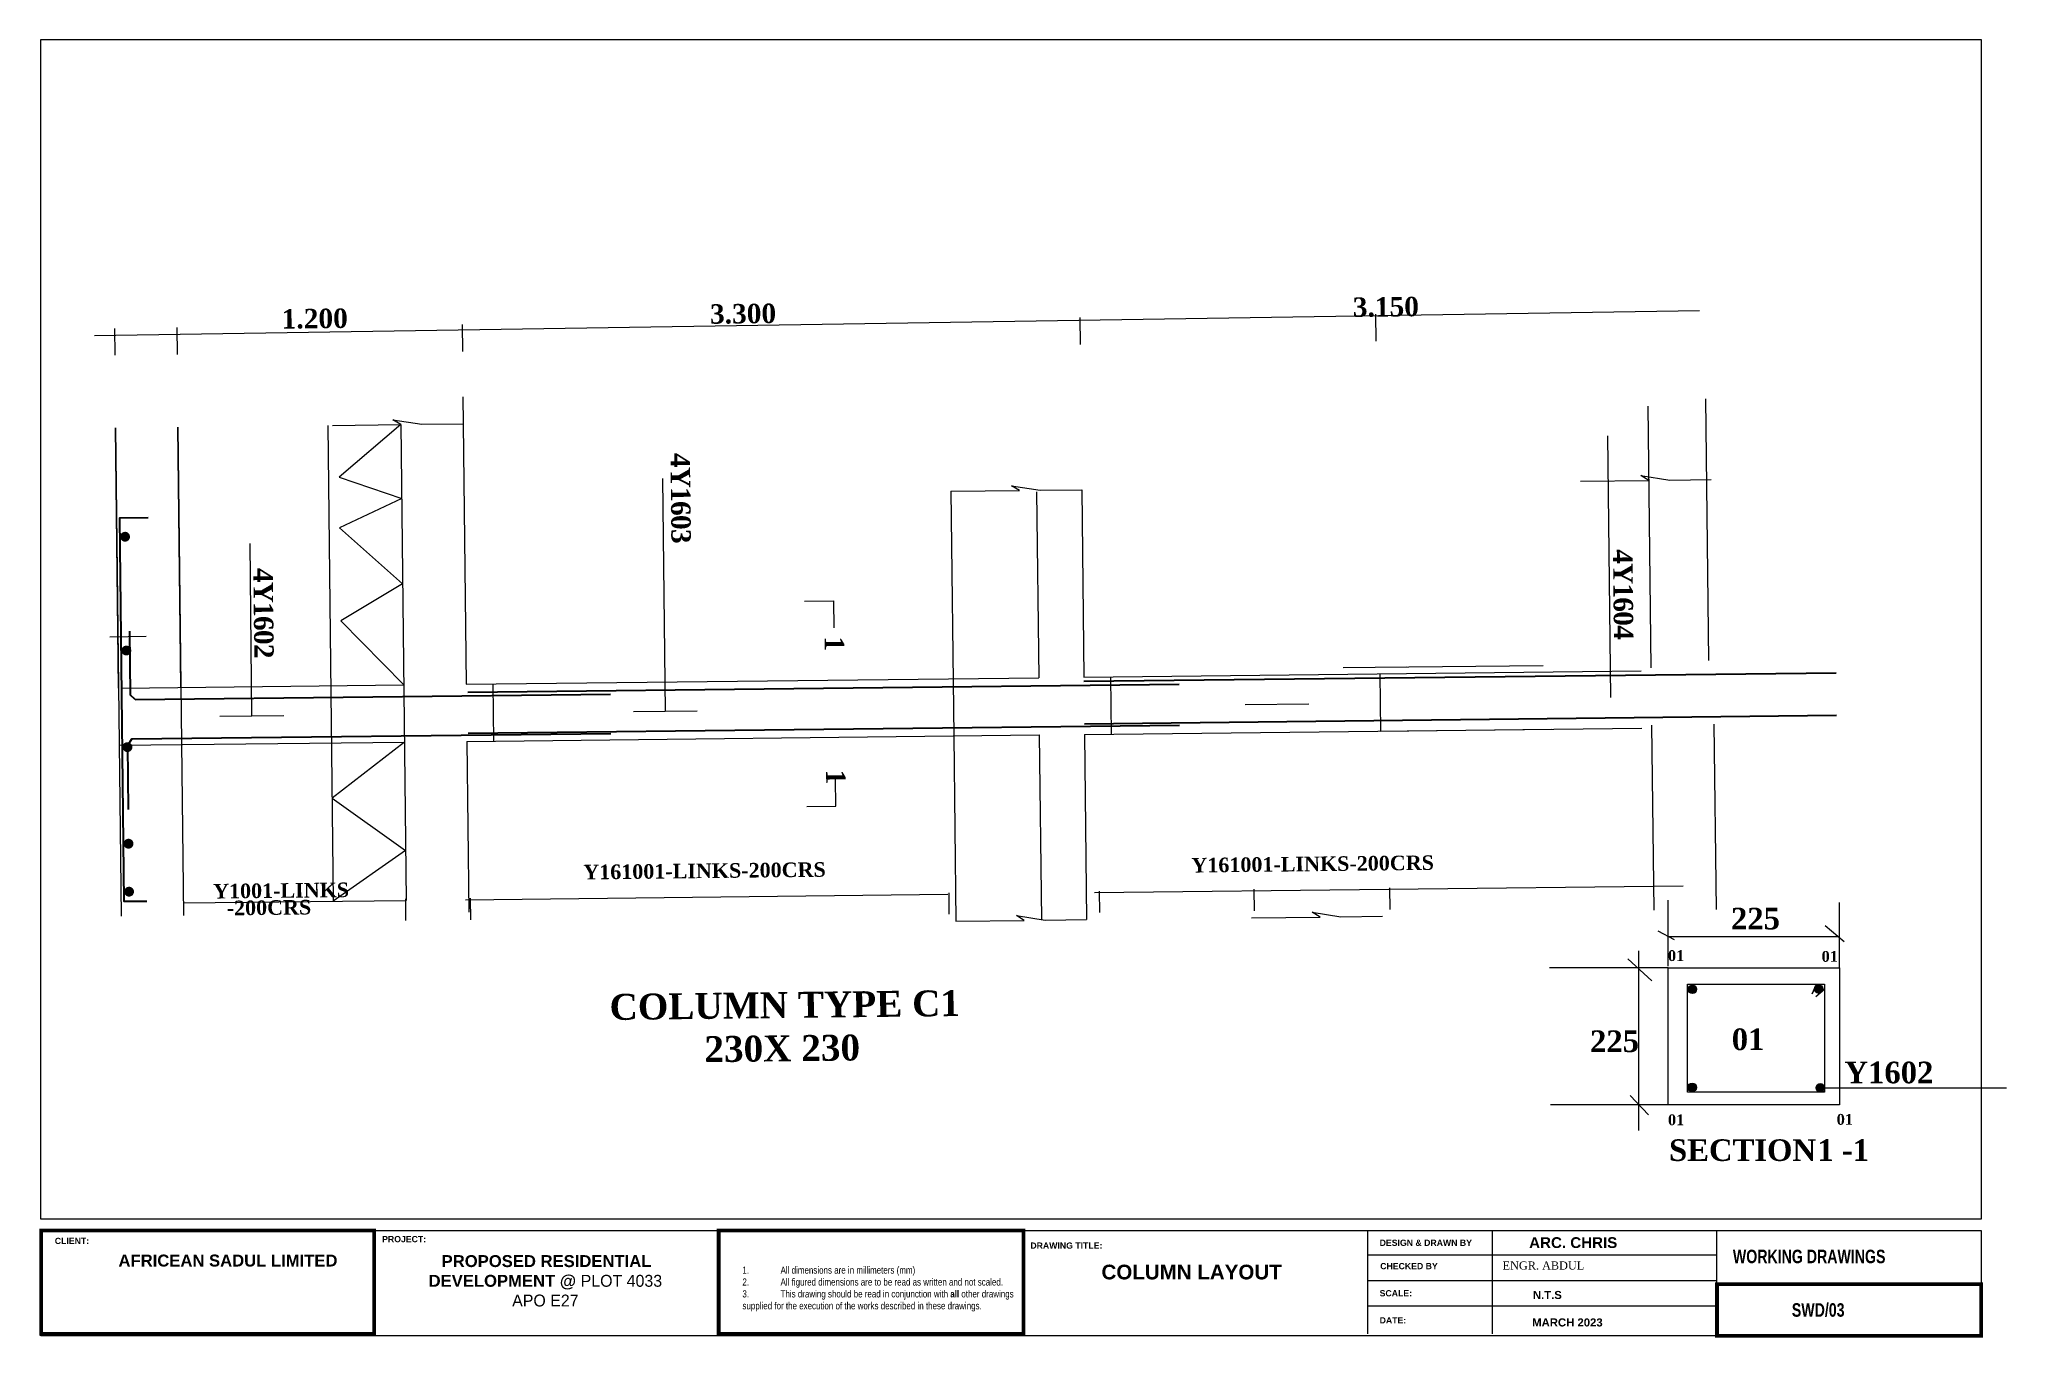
# Model space of a CAD drawing. Header units: inches. Extents: x 23 to 2032867, y 13 to 664695.
# Drawn here: x 1765498 to 1801894, y 347051 to 371059 of the extents above; entities that cross this region are included whole.
import ezdxf

# ---------------------------------------------------------------- set-up
doc = ezdxf.new("R2010")
doc.units = ezdxf.units.IN
doc.header["$MEASUREMENT"] = 0
doc.linetypes.add('CENTER2', pattern=[0.7, 0.5, -0.1, 0, -0.1])
for name, color, linetype in [('Annotation - Text', 7, 'Continuous'), ('dimensions', 1, 'Continuous'), ('F5', 5, 'Continuous'), ('FDNTX', 7, 'Continuous')]:
    doc.layers.add(name, color=color, linetype=linetype)
doc.styles.add('GENERATED_STYLE_3', font='arialbd.ttf')
doc.styles.add('NEW', font='swisseb.ttf', dxfattribs={"width": 0.75})
doc.styles.add('SIMPLEX8', font='simplexd.shx', dxfattribs={"width": 0.8})
doc.styles.get("Standard").update_dxf_attribs({"font": 'arial.ttf'})

msp = doc.modelspace()

# ---------------------------------------------------------------- texts
at = {"color": 7, "style": 'NEW', "width": 0.75}
msp.add_text(' WORKING DRAWINGS', height=250, dxfattribs=at).set_placement((1796756.463, 348427.732))
at = {"color": 1, "style": 'NEW', "width": 0.75}
msp.add_text('SWD/03', height=250, dxfattribs=at).set_placement((1797919.917, 347437.998))
at = {"attachment_point": 1}
for s, width, heights, insert, char_height, rotation in [('{\\fTimes New Roman|b1|i0|c0|p18;3.300}', 7248.12701, [446.779], (1777903.346, 366160.078), 360, 0.645848), ('{\\fTimes New Roman|b1|i0|c0|p18;3.150}', 7248.12701, [446.779], (1789795.576, 366286.283), 360, 0.645848), ('{\\fTimes New Roman|b1|i0|c0|p18;1.200}', 7248.12701, [446.779], (1769979.535, 366069.578), 360, 0.645848), ('{\\fTimes New Roman|b1|i0|c0|p18;\\T0.95;4Y1603}', 1160.67537, [732.243], (1777534.101, 363413.944), 360, 270.645848), ('{\\fTimes New Roman|b1|i0|c0|p18;\\T0.95;4Y1604}', 1160.67537, [732.243], (1794970.567, 361634.398), 360, 270.645848), ('{\\fTimes New Roman|b1|i0|c0|p18;\\T0.95;4Y1602}', 1160.67537, [732.243], (1769816.917, 361288.341), 360, 270.645848), ('{\\fTimes New Roman|b1|i0|c0|p18;\\T0.95;1}', 678.47253, [131.836], (1780385, 360023.35), 360, 270.645848), ('{\\fTimes New Roman|b1|i0|c0|p18;\\T0.95;1}', 678.47253, [131.836], (1780412.797, 357557.507), 360, 270.645848), ('{\\fTimes New Roman|b1|i0|c0|p18;\\H0.5x;Y161001-LINKS-200CRS}', 7248.12701, [446.779], (1786810.345, 355920.889), 540, 0.645848), ('{\\fTimes New Roman|b1|i0|c0|p18;\\H0.5x;Y161001-LINKS-200CRS}', 7248.12701, [446.779], (1775559.739, 355794.065), 540, 0.645848), ('{\\fTimes New Roman|b1|i0|c0|p18;\\H0.5x;-200CRS\\Ftxt|c0;\\H1.3333x; }', 7248.12701, [446.779], (1768962.96, 355129.975), 540, 0.645848), ('\\pi488.80339;{\\fTimes New Roman|b1|i0|c0|p18;COLUMN TYPE C1\\P\\pi2235.04616;230X 230}', 7248.12701, [1370.694], (1775555.184, 353399.927), 480, 0.645848)]:
    msp.add_mtext_dynamic_manual_height_columns(s, width=width, gutter_width=1, heights=heights, dxfattribs=dict(at, insert=insert, char_height=char_height, rotation=rotation))
note = msp.add_mtext_dynamic_manual_height_columns('{\\fTimes New Roman|b1|i0|c0|p18;\\H0.5x;Y1001-LINKS\\P}', width=7248.12701, gutter_width=1, heights=[446.779, 0], dxfattribs=dict(insert=(1768711.629, 355440.207), char_height=540, attachment_point=1, rotation=0.645848))
for column, words in zip(note.columns.linked_columns, ['{\\H0.66665x; }']):
    column.text = words
for s, gutter_width, insert, char_height in [('{\\fTimes New Roman|b1|i0|c0|p18;225}', 1, (1796794.063, 355000.184), 400), ('{\\fTimes New Roman|b1|i0|c0|p18;01}', 1, (1795628.102, 354215.401), 200.001), ('{\\fTimes New Roman|b1|i0|c0|p18;01}', 1, (1798470.102, 354200.901), 200.001), ('{\\fTimes New Roman|b1|i0|c0|p18;225}', 1, (1794186.926, 352732.68), 400), ('{\\fTimes New Roman|b1|i0|c0|p18;01}', 1, (1796808.602, 352768.798), 400), ('{\\fTimes New Roman|b1|i0|c0|p18;Y1602}', 0, (1798893.791, 352154.506), 400), ('{\\fTimes New Roman|b1|i0|c0|p18;01}', 1, (1795628.102, 351178.901), 200.001), ('{\\fTimes New Roman|b1|i0|c0|p18;01}', 1, (1798749.602, 351187.401), 200.001)]:
    msp.add_mtext_dynamic_manual_height_columns(s, width=2744.59348, gutter_width=gutter_width, heights=[446.779], dxfattribs=dict(at, insert=insert, char_height=char_height))
note = msp.add_mtext_dynamic_manual_height_columns('{\\fTimes New Roman|b1|i0|c0|p18;SECTION }', width=2744.59348, gutter_width=0, heights=[446.779, 0], dxfattribs=dict(insert=(1795648.264, 350718.52), char_height=400, attachment_point=1))
for column, words in zip(note.columns.linked_columns, ['{\\fTimes New Roman|b1|i0|c0|p18;1 -1}']):
    column.text = words
at = {"linetype": 'Continuous', "insert": (1792569.395, 348460.262), "char_height": 150, "attachment_point": 1}
msp.add_mtext_dynamic_manual_height_columns('{\\fTimes New Roman|b0|i0|c0|p18;ENGR. ABDUL}', width=3693.92271, gutter_width=1, heights=[0], dxfattribs=at)
at = {"layer": 'Annotation - Text', "color": 3, "linetype": 'Continuous', "lineweight": 20, "char_height": 220.29504, "width": 4698.6668, "attachment_point": 2, "line_spacing_factor": 0.992596, "style": 'GENERATED_STYLE_3'}
for s, insert in [('\\pi43.81889;AFRICEAN SADUL LIMITED', (1768966.345, 348586.984)), ('\\pi43.81889;PROPOSED RESIDENTIAL DEVELOPMENT @ {\\fStencil|b0|i0|c0|p82;PLOT 4033 APO E27}', (1774859.723, 348576.869))]:
    msp.add_mtext(s, dxfattribs=dict(at, insert=insert))
at = {"layer": 'Annotation - Text', "color": 5, "linetype": 'Continuous', "lineweight": 20, "insert": (1786815.572, 348400.427), "char_height": 271.96918, "width": 4096.10831, "attachment_point": 2, "style": 'GENERATED_STYLE_3'}
msp.add_mtext('COLUMN LAYOUT', dxfattribs=at)
at = {"layer": 'F5', "color": 1, "lineweight": -2, "char_height": 115.28938, "width": 1743.06843, "attachment_point": 4}
for s, insert in [('{\\fArial|b1|i0|c0|p34;CLIENT:}', (1765783.905, 348839.059)), ('{\\fArial|b1|i0|c0|p34;PROJECT:}', (1771839.434, 348872.388)), ('{\\fArial|b1|i0|c0|p34;DRAWING TITLE:}', (1783832.305, 348752.458))]:
    msp.add_mtext(s, dxfattribs=dict(at, insert=insert))
at = {"layer": 'F5', "color": 0, "lineweight": -2, "attachment_point": 4}
for s, insert, char_height, width in [('{\\fArial|b1|i0|c0|p34;DESIGN & DRAWN BY}', (1790294.005, 348804.612), 115.28938, 2101.56602), ('{\\fArial|b1|i0|c0|p34;ARC. CHRIS}', (1793060.421, 348807.523), 200, 2101.56602), ('{\\fArial|b1|i0|c0|p34;CHECKED BY}', (1790304.425, 348373.356), 115.28938, 1743.06843), ('{\\fArial|b1|i0|c0|p34;SCALE:}', (1790294.005, 347871.032), 115.28938, 1743.06843), ('{\\fArial|b1|i0|c0|p34;N.T.S}', (1793129.383, 347839.247), 150, 2101.56602), ('{\\fArial|b1|i0|c0|p34;DATE:}', (1790294.005, 347371.672), 115.28938, 1743.06843), ('{\\fArial|b1|i0|c0|p34;MARCH 2023}', (1793115.837, 347331.401), 150, 2101.56602)]:
    msp.add_mtext(s, dxfattribs=dict(at, insert=insert, char_height=char_height, width=width))
at = {"layer": 'F5', "color": 0, "lineweight": -2, "insert": (1778505.082, 348097.786), "char_height": 176.536858, "width": 5375.14343, "attachment_point": 4, "style": 'SIMPLEX8'}
msp.add_mtext('\\pt1.83722;{\\fArial|b1|i0|c0|p34;\\H0.99997x;\\L\\P\\pi-0.97307,l0.97307,t706.14743;\\fArial|b0|i0|c0|p34;\\H0.7476x;\\l1.^IAll dimensions are in millimeters (mm)\\P2.^IAll figured dimensions are to be read as written and not scaled.\\P3.^IThis drawing should be read in conjunction with \\fArial|b1|i0|c0|p34;all\\fArial|b0|i0|c0|p34; other drawings \\P\\pi0,t3.89193;supplied for the execution of the works described in these drawings.}', dxfattribs=at)

# ---------------------------------------------------------------- hatches: boundary and pattern name
h = msp.add_hatch(color=256)
h.dxf.hatch_style = 1
h.set_gradient(color1=(255, 255, 255), one_color=1, tint=1)
h.paths.add_polyline_path([(1795998.355, 353486.559, 1), (1796156.608, 353486.559, 1)])
at = {"linetype": 'CENTER2', "lineweight": 35}
h = msp.add_hatch(color=256, dxfattribs=at)
edge = h.paths.add_edge_path()
edge.add_arc((1796079.57, 353492.331), 79.126, 0, 360)
h = msp.add_hatch(color=256)
h.dxf.hatch_style = 1
h.set_gradient(color1=(255, 255, 255), one_color=1, tint=1)
h.paths.add_polyline_path([(1796000.444, 353492.331, 1), (1796158.696, 353492.331, 1)])
h = msp.add_hatch(color=256)
h.dxf.hatch_style = 1
h.set_gradient(color1=(255, 255, 255), one_color=1, tint=1)
h.paths.add_polyline_path([(1798329.855, 353491.559, 1), (1798488.108, 353491.559, 1)])
h = msp.add_hatch(color=256, dxfattribs=at)
edge = h.paths.add_edge_path()
edge.add_arc((1798415.416, 353499.173), 79.126, 0, 360)
h = msp.add_hatch(color=256)
h.dxf.hatch_style = 1
h.set_gradient(color1=(255, 255, 255), one_color=1, tint=1)
h.paths.add_polyline_path([(1798336.29, 353499.173, 1), (1798494.542, 353499.173, 1)])
h = msp.add_hatch(color=256)
h.dxf.hatch_style = 1
h.set_gradient(color1=(255, 255, 255), one_color=1, tint=1)
h.paths.add_polyline_path([(1795987.855, 351680.059, 1), (1796146.108, 351680.059, 1)])
h = msp.add_hatch(color=256, dxfattribs=at)
edge = h.paths.add_edge_path()
edge.add_arc((1796074.528, 351679.504), 79.126, 0, 360)
h = msp.add_hatch(color=256)
h.dxf.hatch_style = 1
h.set_gradient(color1=(255, 255, 255), one_color=1, tint=1)
h.paths.add_polyline_path([(1795995.402, 351679.504, 1), (1796153.654, 351679.504, 1)])
h = msp.add_hatch(color=256)
h.dxf.hatch_style = 1
h.set_gradient(color1=(255, 255, 255), one_color=1, tint=1)
h.paths.add_polyline_path([(1798362.855, 351669.559, 1), (1798521.108, 351669.559, 1)])
h = msp.add_hatch(color=256, dxfattribs=at)
edge = h.paths.add_edge_path()
edge.add_arc((1798447.108, 351669.826), 79.126, 0, 360)
h = msp.add_hatch(color=256)
h.dxf.hatch_style = 1
h.set_gradient(color1=(255, 255, 255), one_color=1, tint=1)
h.paths.add_polyline_path([(1798367.982, 351669.826, 1), (1798526.234, 351669.826, 1)])

# ---------------------------------------------------------------- linework, layer by layer
for p, q in [((1766521.487, 365583.552), (1796210.602, 366045.588)), ((1773318.919, 365787.538), (1773324.539, 365288.992)), ((1784746.9, 365916.362), (1784752.52, 365417.815)), ((1790218.884, 365977.945), (1790224.504, 365479.399)), ((1766887.52, 365715.039), (1766893.14, 365216.493)), ((1768041.003, 365728.042), (1768046.623, 365229.495)), ((1773334.023, 364447.649), (1773339.643, 363949.102)), ((1796384.761, 359573.366), (1796330.198, 364413.656)), ((1795316.345, 359435.952), (1795261.782, 364276.242)), ((1766962.526, 359061.254), (1766908.244, 363876.604)), ((1766908.244, 363876.604), (1767010.026, 354847.476)), ((1768116.009, 359074.257), (1768061.727, 363889.606)), ((1768061.727, 363889.606), (1768163.509, 354860.479)), ((1770836.451, 363920.885), (1770935.635, 355122.246)), ((1772186.16, 363936.1), (1771043.486, 362964.26)), ((1772186.16, 363936.1), (1772285.344, 355137.461)), ((1773339.643, 363949.102), (1773393.925, 359133.753)), ((1794571.17, 358889.887), (1794516.607, 363730.176)), ((1771043.486, 362964.26), (1772201.603, 362566.222)), ((1777083.717, 358637.582), (1777035.254, 362936.801)), ((1772201.603, 362566.222), (1771054.039, 362028.106)), ((1782363.741, 362702.95), (1782414.738, 358178.96)), ((1782363.741, 362702.95), (1782363.741, 362702.95)), ((1782363.741, 362702.95), (1782363.741, 362702.95)), ((1783948.955, 362692.756), (1783989.256, 359254.214)), ((1784782.811, 362730.714), (1784821.906, 359262.577)), ((1771054.039, 362028.106), (1772219.372, 360989.855)), ((1769431.871, 358551.325), (1769395.976, 361735.535)), ((1772219.372, 360989.855), (1771073.449, 360306.256)), ((1771073.449, 360306.256), (1772240.442, 359120.751)), ((1773393.925, 359133.753), (1783989.256, 359254.214)), ((1784821.906, 359262.577), (1795132.124, 359378.801)), ((1785316.789, 359268.156), (1785328.697, 358211.808)), ((1789619.619, 359441.93), (1790798.027, 359455.214)), ((1790209.253, 359447.53), (1793317.04, 359482.563)), ((1790295.786, 359325.229), (1790307.694, 358268.882)), ((1767014.135, 359061.836), (1772240.442, 359120.751)), ((1773888.808, 359139.332), (1773900.716, 358082.985)), ((1768840.341, 358544.657), (1770018.749, 358557.941)), ((1776492.187, 358630.914), (1777670.595, 358644.198)), ((1787806.028, 358758.451), (1788984.436, 358771.735)), ((1773405.833, 358077.406), (1783997.206, 358196.699)), ((1782414.738, 358178.96), (1782453.359, 354752.912)), ((1783997.206, 358196.699), (1784038.134, 354781.67)), ((1784833.814, 358206.23), (1795144.032, 358322.453)), ((1784833.814, 358206.23), (1784872.429, 354780.677)), ((1790305.798, 358267.813), (1793473.845, 358303.526)), ((1795325.927, 358379.579), (1795364.542, 354954.058)), ((1796479.41, 358392.582), (1796518.024, 354967.06)), ((1766978.077, 358004.948), (1772252.35, 358064.403)), ((1772252.35, 358064.403), (1770914.138, 357029.221)), ((1773405.833, 358077.406), (1773441.426, 354919.975)), ((1770914.138, 357029.221), (1772274.967, 356058.077)), ((1772274.967, 356058.077), (1770935.635, 355122.246)), ((1773385.168, 355149.859), (1782307.662, 355250.439)), ((1782322.678, 355278.92), (1782327.185, 354879.147)), ((1785021.049, 355281.026), (1795909.832, 355403.772)), ((1785106.463, 355310.301), (1785110.97, 354910.527)), ((1787966.842, 355342.445), (1787971.348, 354942.671)), ((1790476.827, 355370.739), (1790481.334, 354970.965)), ((1768160.911, 355090.968), (1772285.344, 355137.461)), ((1772270.53, 355165.606), (1772275.037, 354765.832)), ((1773470.582, 355179.133), (1773475.089, 354779.36)), ((1795630.991, 353918.339), (1795630.991, 355142.707)), ((1798800.472, 353890.305), (1798800.472, 355097.107)), ((1795441.49, 354576.79), (1795745.308, 354410.947)), ((1798537.041, 354671.518), (1798885.621, 354376.915)), ((1795082.463, 354205.343), (1795082.463, 350882.176)), ((1795630.991, 354469.672), (1798800.472, 354469.672)), ((1795630.991, 353890.305), (1793438.508, 353890.305)), ((1795331.163, 353651.488), (1794883.157, 354055.093)), ((1798447.108, 351669.826), (1801894.108, 351669.826)), ((1795630.991, 351357.73), (1793456.589, 351357.73)), ((1795266.041, 351172.446), (1794927.382, 351528.05)), ((1783705.08, 349032.66), (1801423.463, 349032.66)), ((1796534.479, 348038.149), (1796534.479, 349032.66)), ((1790077.714, 348580.098), (1796534.479, 348580.098)), ((1765533.382, 347121.36), (1765533.382, 348256.335)), ((1790077.714, 348108.873), (1796534.479, 348108.873)), ((1790077.714, 347637.648), (1796534.479, 347637.648)), ((1768976.704, 347121.36), (1771692.322, 347121.36)), ((1781508.279, 347121.36), (1783705.08, 347121.36))]:
    msp.add_line(p, q)
at = {"lineweight": 35}
msp.add_line((1766978.734, 362202.248), (1767058.574, 355119.675), dxfattribs=at)
at = {"linetype": 'Continuous'}
msp.add_line((1767471.987, 360013.605), (1766800.448, 360006.035), dxfattribs=at)
at = {"lineweight": 40}
for p, q in [((1767166.897, 360118.323), (1767180.21, 358937.364)), ((1784822.725, 359189.945), (1798738.808, 359346.817)), ((1767270.274, 358849.307), (1767180.21, 358937.364)), ((1767270.274, 358849.307), (1776063.194, 358948.427)), ((1773423.145, 358984.452), (1786585.671, 359132.828)), ((1784831.598, 358402.776), (1798747.681, 358559.647)), ((1767210.6, 358125.93), (1776071.339, 358225.814)), ((1773431.659, 358229.14), (1786594.185, 358377.516)), ((1767210.6, 358125.93), (1767127.138, 357999.738)), ((1767127.138, 357999.738), (1767140.451, 356818.779))]:
    msp.add_line(p, q, dxfattribs=at)
at = {"lineweight": 9}
msp.add_line((1771692.322, 349032.66), (1778064.957, 349032.66), dxfattribs=at)
for points in [[(1770920.573, 363921.338), (1770920.573, 363921.338), (1772186.163, 363935.864), (1772040.407, 364023.786), (1772572.239, 363940.295), (1773339.643, 363949.102)], [(1794009.336, 362889.334), (1794009.336, 362889.334), (1795274.926, 362903.859), (1795129.17, 362991.782), (1795661.002, 362908.29), (1796428.406, 362917.098)], [(1782363.741, 362702.95), (1782363.741, 362702.95), (1783629.331, 362717.475), (1783483.574, 362805.398), (1784015.406, 362721.906), (1784782.811, 362730.714)], [(1779654.913, 360671.825), (1780192.179, 360677.882), (1780197.84, 360175.713)], [(1779697.714, 356874.966), (1780234.98, 356881.023), (1780229.319, 357383.191)], [(1787925.343, 354814.528), (1787925.343, 354814.528), (1789190.933, 354829.053), (1789045.176, 354916.976), (1789577.008, 354833.484), (1790344.413, 354842.292)], [(1782453.359, 354752.912), (1782453.359, 354752.912), (1783718.949, 354767.438), (1783573.192, 354855.36), (1784105.024, 354771.869), (1784872.429, 354780.677)], [(1795987.763, 353587.929), (1798379.018, 353587.929), (1798523.911, 353587.929), (1798523.911, 351591.928), (1795987.763, 351591.928), (1795987.763, 353587.929)], [(1798379.018, 353587.929), (1798295.022, 353410.531), (1798379.018, 353587.929), (1798523.911, 353587.929), (1798523.911, 353489.106), (1798361.733, 353350.974)]]:
    msp.add_lwpolyline(points)
at = {"linetype": 'Continuous', "lineweight": 35}
msp.add_lwpolyline([(1767514.443, 362208.287), (1766978.734, 362202.248), (1767058.574, 355119.675), (1767486.681, 355124.5)], dxfattribs=at)
for points in [[(1795630.991, 353890.305), (1798800.472, 353890.305), (1798800.472, 351357.73), (1795630.991, 351357.73)], [(1801423.463, 347086.368), (1765524.034, 347086.368), (1765533.382, 349032.66), (1801423.463, 349032.66)]]:
    msp.add_lwpolyline(points, close=True)
at = {"const_width": 69.984}
for points in [[(1765533.382, 349032.66), (1771692.322, 349032.66), (1771692.322, 347121.36), (1765533.382, 347121.36)], [(1778064.957, 349032.66), (1783705.08, 349032.66), (1783705.08, 347121.36), (1778064.957, 347121.36)], [(1796534.479, 348038.149), (1801423.463, 348038.149), (1801423.463, 347086.368), (1796534.479, 347086.368)]]:
    msp.add_lwpolyline(points, close=True, dxfattribs=at)
for centre, radius in [((1796079.57, 353492.331), 79.126), ((1796079.57, 353492.331), 64.473), ((1798415.416, 353499.173), 79.126), ((1798415.416, 353499.173), 64.473), ((1796074.528, 351679.504), 79.126), ((1796066.982, 351668.957), 64.473), ((1798447.108, 351669.826), 79.126), ((1798440.827, 351660.402), 64.473)]:
    msp.add_circle(centre, radius)
at = {"layer": 'dimensions', "color": 7}
msp.add_lwpolyline([(1801423.463, 349241.756), (1765524.034, 349241.756), (1765524.034, 371058.807), (1801423.463, 371058.807)], close=True, dxfattribs=at)
at = {"layer": 'F5', "color": 0, "lineweight": -2}
for p, q in [((1790077.714, 347121.36), (1790077.714, 349032.66)), ((1792374.693, 349032.66), (1792374.693, 347121.36))]:
    msp.add_line(p, q, dxfattribs=at)
at = {"layer": 'FDNTX', "color": 0, "const_width": 91.26}
for points in [[(1767083.61, 361906.899, 1), (1767084.639, 361815.644, 1)], [(1767107.332, 359802.564, 1), (1767108.36, 359711.31, 1)], [(1767127.464, 358016.621, 1), (1767128.493, 357925.367, 1)], [(1767147.596, 356230.701, 1), (1767148.625, 356139.447, 1)], [(1767157.598, 355343.399, 1), (1767158.627, 355252.145, 1)]]:
    msp.add_lwpolyline(points, format="xyb", close=True, dxfattribs=at)

msp.set_redraw_order([(e.dxf.handle, doc.entitydb.next_handle()) for e in msp.query("TEXT MTEXT ATTDEF DIMENSION ARC_DIMENSION")])  # texts and dimensions are drawn at this point

doc.saveas('drawing.dxf')
